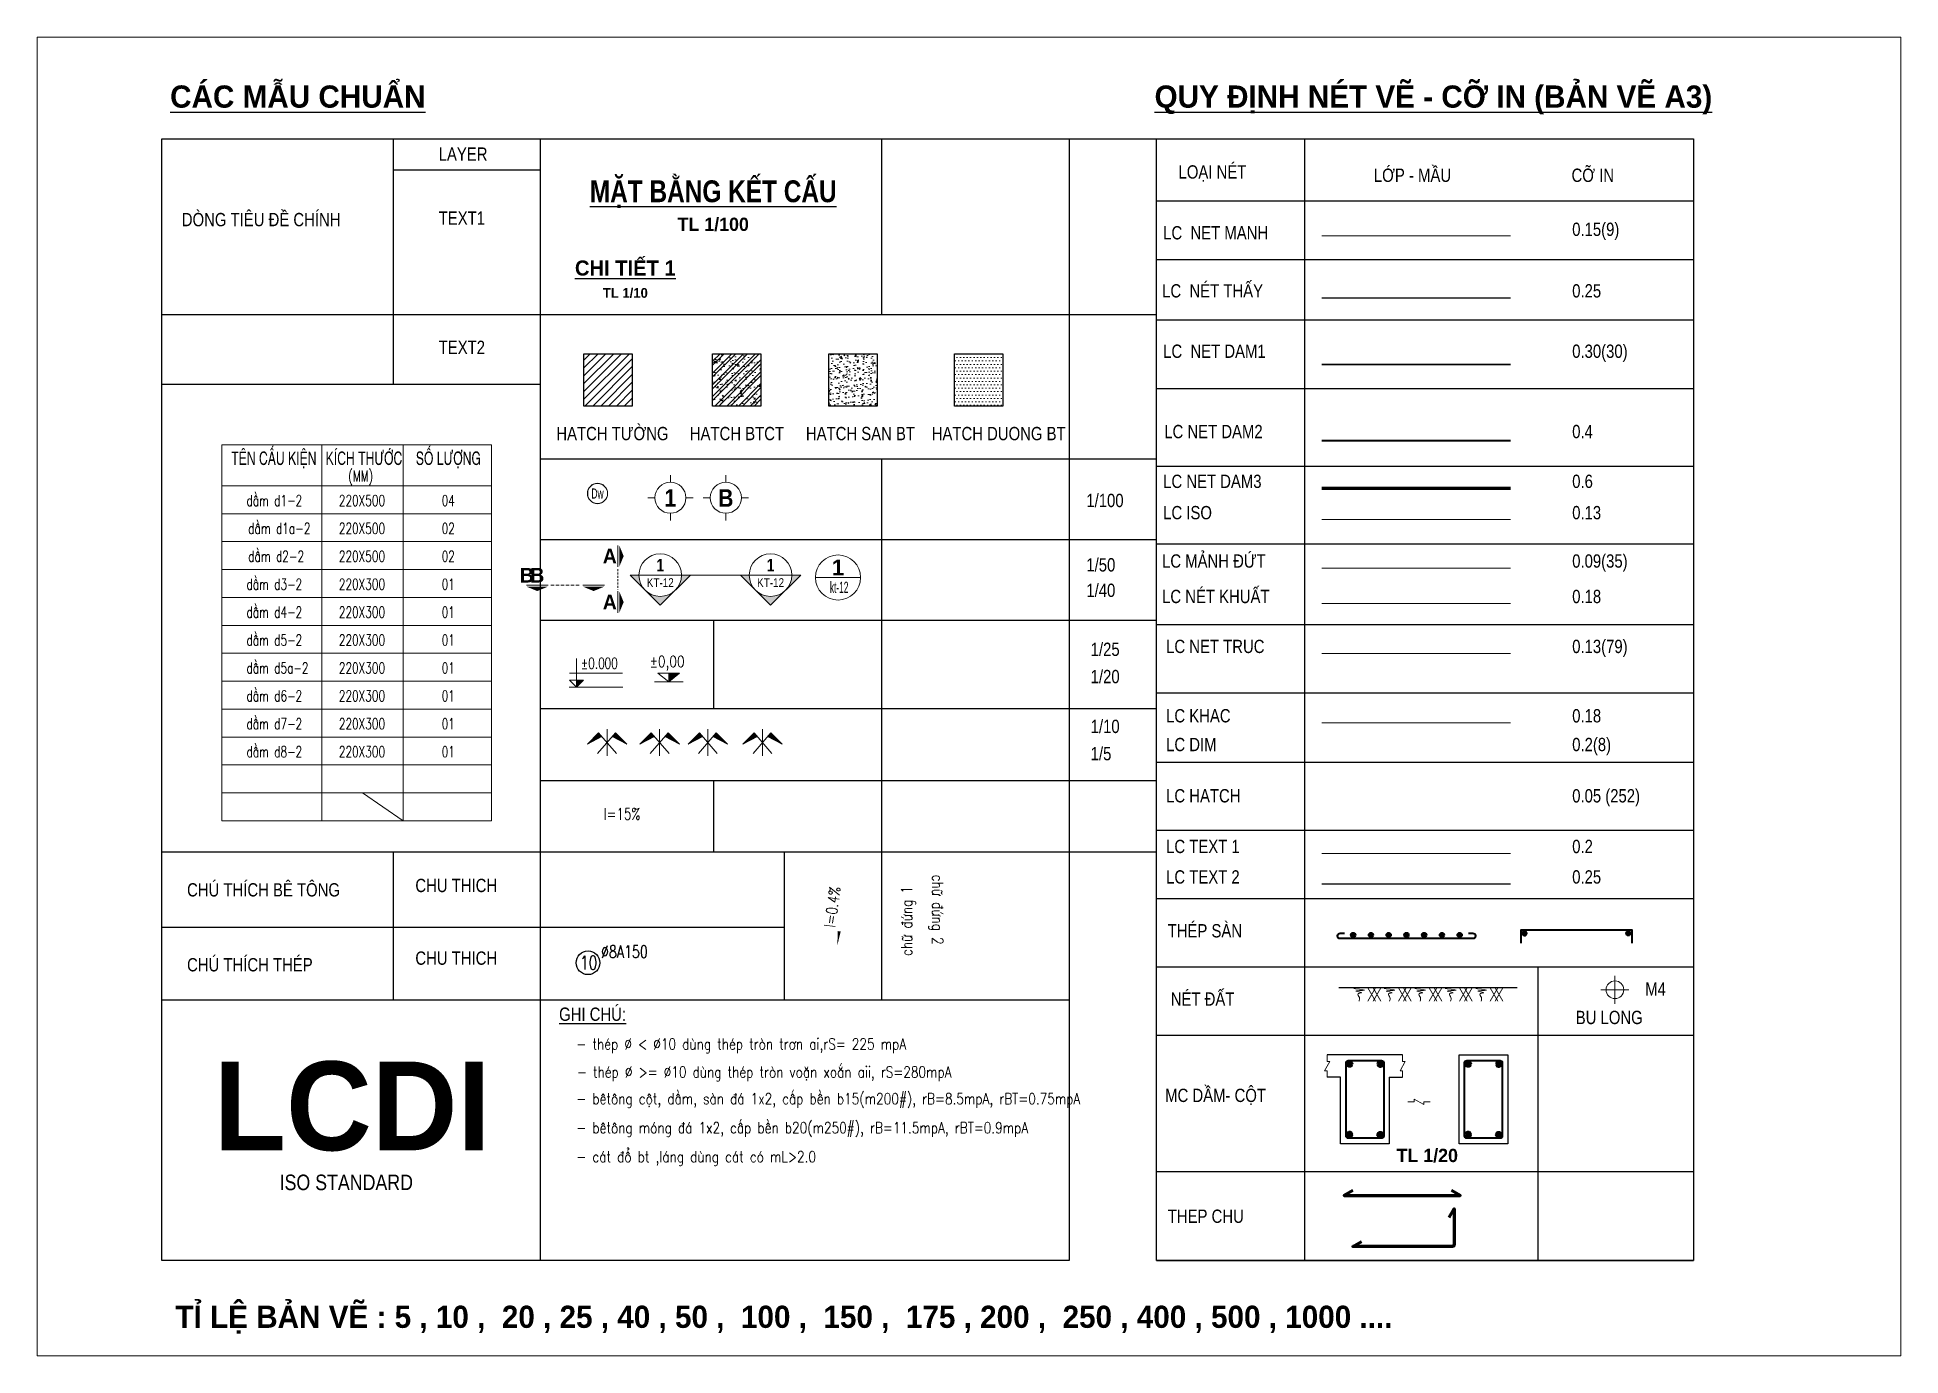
# Model space of a CAD drawing. Header units: inches. Extents: x 138 to 1256, y -84 to 787.
# Drawn here: x 137.6 to 473.6, y 549 to 786.6 of the extents above; entities that cross this region are included whole.
import ezdxf
from ezdxf.enums import TextEntityAlignment as Align

# ---------------------------------------------------------------- set-up
doc = ezdxf.new("R2010")
doc.units = ezdxf.units.IN
doc.header["$MEASUREMENT"] = 0
doc.set_wipeout_variables(frame=1)
for name, pattern in [('CENTERX2', [4, 2.5, -0.5, 0.5, -0.5]), ('DASHDOT', [1, 0.5, -0.25, 0, -0.25]), ('HIDDEN', [0.375, 0.25, -0.125])]:
    doc.linetypes.add(name, pattern=pattern)
for name, color, linetype, lineweight in [('KICHTHUOC', 8, 'Continuous', 18), ('LC Dim', 8, 'Continuous', 18), ('LC Hatch', 252, 'Continuous', 9), ('LC Hatch @ 1 (1)', 252, 'Continuous', 0), ('LC ISO', 160, 'Continuous', 13), ('LC Khac', 4, 'Continuous', 9), ('LC MANH DUT', 35, 'HIDDEN', 5), ('LC Net dam 1', 30, 'Continuous', 30), ('LC Net dam2', 6, 'Continuous', 40), ('LC Net dam3', 1, 'Continuous', 60), ('LC Net khuat', 4, 'HIDDEN', 13), ('LC Net manh', 239, 'Continuous', 5), ('LC Net thay', 7, 'Continuous', 25), ('LC Net truc', 79, 'DASHDOT', 13), ('LC Text1', 3, 'Continuous', 20), ('LC Text2', 7, 'Continuous', 25), ('Text', 7, 'Continuous', 20), ('v-KICHTHUOC', 8, 'Continuous', 18), ('v-TEXT', 7, 'Continuous', 20)]:
    doc.layers.add(name, color=color, linetype=linetype, lineweight=lineweight)
doc.styles.add('ARIAL', font='arial.ttf', dxfattribs={"width": 0.8})
doc.styles.add('Brief text', font='')
doc.styles.add('General text 2', font='arial.ttf')
doc.styles.add('LC 1', font='')
doc.styles.add('LC 2', font='', dxfattribs={"width": 0.7})
doc.styles.add('LC 3', font='vnsimli.shx', dxfattribs={"width": 0.75})
doc.styles.add('LC3', font='', dxfattribs={"width": 0.8})
doc.styles.add('T1', font='Vnsimli.shx', dxfattribs={"width": 0.7})
doc.styles.add('T2', font='', dxfattribs={"width": 0.8})
doc.styles.add('text', font='hoatbif.shx', dxfattribs={"width": 0.7})
doc.styles.add('text1', font='', dxfattribs={"width": 0.7, "height": 300})
doc.styles.get('Brief text').set_extended_font_data('.VnHelvetInsH', bold=True)
doc.styles.get('LC 1').set_extended_font_data('.VnAvantH', bold=True)
doc.styles.get('LC 2').set_extended_font_data('.VnArial NarrowH')
doc.styles.get('LC3').set_extended_font_data('.VnArialH', bold=True)
doc.styles.get('T2').set_extended_font_data('.VnArialH')
doc.styles.get('text1').set_extended_font_data('.VnHelvetInsH', bold=True)

msp = doc.modelspace()

# ---------------------------------------------------------------- texts
at = {"layer": 'LC Text1', "ltscale": 0.2, "style": 'LC 1', "width": 0.9}
for s, p in [('1', (251.73, 701.09, 0)), ('B', (261.73, 701.09, 0))]:
    msp.add_text(s, height=3.16, rotation=360, dxfattribs=at).set_placement(p, align=Align.BOTTOM_CENTER)
at = {"layer": 'LC Text1', "style": 'LC 3', "width": 0.75}
msp.add_text(' I=15%%%', height=2.097, rotation=360, dxfattribs=at).set_placement((238.64, 645.64, 0))
at = {"layer": 'LC Text1', "color": 3, "style": 'LC 3', "width": 0.8}
for s, rotation, p in [('ch÷ ®øng 2', 270, (298.94, 635.73, 0)), ('ch÷ ®øng 1', 90, (295.33, 621.08, 0)), ('- thÐp %%C < %%C10 dïng thÐp trßn tr¬n ai,rS= 225 mpA', 360, (234.8, 604.22, 0)), ('- thÐp %%C >= %%C10 dïng thÐp trßn voÆn xo¾n aii, rS=280mpA', 360, (234.89, 599.17, 0)), ('- bªt«ng cét, dÇm, sµn ®¸ 1x2, cÊp bÒn b15(m200#), rB=8.5mpA, rBT=0.75mpA', 360, (234.79, 594.36, 0)), ('- bªt«ng mãng ®¸ 1x2, cÊp bÒn b20(m250#), rB=11.5mpA, rBT=0.9mpA', 360, (234.79, 589.13, 0)), ('- c¸t ®æ bt ,l¸ng dïng c¸t cã mL>2.0', 360, (234.79, 583.91, 0))]:
    msp.add_text(s, height=2, rotation=rotation, dxfattribs=at).set_placement(p)
at = {"layer": 'LC Text2', "lineweight": -2}
for s, height, style, p in [('%%uc¸c mÉu chuÈn', 4, 'LC 1', (161.53, 773.96, 0)), ('%%Uquy ®Þnh nÐt vÏ - cì in (b¶n vÏ A3)', 4, 'LC 1', (339.03, 773.96, 0)), ('tl 1/20', 2.4, 'LC 1', (382.68, 583.93, 0)), ('iso standard', 2.8, 'LC 2', (181.27, 578.88, 0)), ('tØ lÖ b¶n vÏ : 5 , 10 ,  20 , 25 , 40 , 50 ,  100 ,  150 ,  175 , 200 ,  250 , 400 , 500 , 1000 ....', 4, 'LC 1', (162.49, 554.06, 0))]:
    msp.add_text(s, height=height, rotation=360, dxfattribs=dict(at, style=style)).set_placement(p)
at = {"layer": 'LC Text2', "style": 'T2', "width": 0.8}
for s, p in [('layer', (209.96, 764.4, 0)), ('lo¹i nÐt', (343.36, 761.18, 0)), ('Líp - mÇu', (378.58, 760.58, 0)), ('cì in', (414.22, 760.58, 0)), ('dßng tiªu ®Ò chÝnh', (163.64, 752.59, 0)), ('text1', (209.96, 752.87, 0)), ('LC  Net manh', (340.59, 750.21, 0)), ('0.15(9)', (414.34, 750.84, 0)), ('LC  nÐt thÊy', (340.41, 739.75, 0)), ('0.25 ', (414.34, 739.75, 0)), ('text2', (209.96, 729.57, 0)), ('LC  Net dam1', (340.59, 728.87, 0)), ('0.30(30)', (414.34, 728.87, 0)), ('HATCH T¦êNG', (231.17, 714.03, 0)), ('HATCH BTCT', (255.24, 714.03, 0)), ('HATCH SAN BT', (276.17, 714.03, 0)), ('HATCH DUONG BT', (298.86, 714.03, 0)), ('LC Net dam2', (340.79, 714.39, 0)), ('0.4', (414.34, 714.39, 0)), ('LC Net dam3', (340.59, 705.42, 0)), ('0.6', (414.34, 705.42, 0)), ('1/100', (326.74, 701.97, 0)), ('LC iso', (340.59, 699.78, 0)), ('0.13', (414.34, 699.78, 0)), ('1/50', (326.74, 690.37, 0)), ('LC m¶nh ®øt', (340.39, 691.06, 0)), ('0.09(35)', (414.34, 691.06, 0)), ('1/40', (326.74, 685.78, 0)), ('LC nÐt khuÊt', (340.39, 684.67, 0)), ('0.18', (414.34, 684.67, 0)), ('1/25', (327.52, 675.15, 0)), ('LC Net truc', (341.12, 675.67, 0)), ('0.13(79)', (414.34, 675.67, 0)), ('1/20', (327.52, 670.24, 0)), ('LC khac', (341.12, 663.17, 0)), ('0.18', (414.34, 663.17, 0)), ('1/10', (327.52, 661.26, 0)), ('1/5', (327.52, 656.35, 0)), ('LC dim', (341.12, 657.99, 0)), ('0.2(8)', (414.34, 657.99, 0)), ('LC Hatch', (341.12, 648.75, 0)), ('0.05 (252)', (414.34, 648.75, 0)), ('LC text 1', (341.12, 639.62, 0)), ('0.2', (414.34, 639.62, 0)), ('LC text 2', (341.12, 634.13, 0)), ('0.25', (414.34, 634.13, 0)), ('chó thÝch bª t«ng', (164.59, 631.8, 0)), ('chu thich', (205.75, 632.59, 0)), ('thÐp sµn', (341.4, 624.42, 0)), ('chu thich', (205.75, 619.49, 0)), ('chó thÝch thÐp', (164.59, 618.3, 0)), ('nÐt ®Êt', (341.96, 612.12, 0)), ('m4', (427.51, 613.91, 0)), ('%%Ughi chó:', (231.67, 609.39, 0)), ('bu long', (414.98, 608.8, 0)), ('mc dÇm- cét', (340.95, 594.76, 0)), ('thep chu', (341.42, 572.98, 0))]:
    msp.add_text(s, height=2.4, rotation=360, dxfattribs=at).set_placement(p)
at = {"layer": 'LC Text2', "linetype": 'ByBlock', "style": 'LC 3', "width": 0.75}
msp.add_text('%%C8A150', height=2.222, rotation=360, dxfattribs=at).set_placement((239.23, 620.75, 0))
at = {"layer": 'LC Text2', "ltscale": 100, "style": 'LC 3', "width": 0.75}
msp.add_text('10', height=2.444, rotation=360, dxfattribs=at).set_placement((237, 619.86, 0), align=Align.MIDDLE_CENTER)
at = {"layer": 'LC Text2', "lineweight": -2, "style": 'LC 1'}
msp.add_text('LCDI', height=16, rotation=360, dxfattribs=at).set_placement((194.33, 594.07, 0), align=Align.MIDDLE)

# ---------------------------------------------------------------- blocks, each defined once
blk = doc.blocks.new('DXicon')
at = {"layer": 'LC Hatch', "ltscale": 50}
for points in [[(-1.15, 4.39), (-1.9, 5.26), (-4.45, 2.69)], [(4.45, 2.69), (1.9, 5.26), (1.15, 4.39)]]:
    blk.add_hatch(color=252, dxfattribs=at).paths.add_polyline_path(points)
at = {"layer": 'LC Net manh', "color": 8, "ltscale": 50}
for p, q in [((-1.9, 5.26), (-4.45, 2.69)), ((-4.45, 2.69), (-1.15, 4.39)), ((-2.13, 0.57), (1.9, 5.26)), ((2.13, 0.57), (-1.9, 5.26)), ((0, 0.04), (0, 6.04)), ((4.45, 2.69), (1.15, 4.39)), ((1.9, 5.26), (4.45, 2.69))]:
    blk.add_line(p, q, dxfattribs=at)
blk = doc.blocks.new('thep tron 2')
at = {"layer": 'LC Net dam2'}
for p, q in [((-0.5, 0.5), (0.5, 0.5)), ((0.35, 0.85), (-0.35, 0.15)), ((-0.35, 0.85), (0.35, 0.15)), ((0, 1), (0, 0))]:
    blk.add_line(p, q, dxfattribs=at)
blk.add_circle((0, 0.5), 0.5, dxfattribs=at)
blk = doc.blocks.new('theptron1')
at = {"layer": 'LC Net dam3'}
for p, q in [((-0.5, 0), (0.5, 0)), ((-0.35, 0.35), (0.35, -0.35)), ((0.35, 0.35), (-0.35, -0.35)), ((0, 0.5), (0, -0.5))]:
    blk.add_line(p, q, dxfattribs=at)
blk.add_circle((0, 0), 0.5, dxfattribs=at)
blk = doc.blocks.new('mat dat')
at = {"layer": 'LC Net manh'}
for p, q in [((2, 0), (3.73, -3)), ((3.73, 0), (2, -3)), ((3.15, 0), (4.88, -3)), ((4.88, 0), (3.15, -3))]:
    blk.add_line(p, q, dxfattribs=at)
blk.add_spline([(0, 0), (-1.21, -0.12), (1.21, -0.52), (-0.75, -0.75), (0.58, -1.1), (-0.23, -1.33), (0.06, -2.19), (0, -3)], degree=3, dxfattribs=at)
blk = doc.blocks.new('TTRUC')
at = {"layer": 'LC ISO'}
for p, q in [((0, 6.95), (0, 10.13)), ((-6.95, 0), (-10.13, 0)), ((6.95, 0), (10.13, 0)), ((0, -6.95), (0, -10.13))]:
    blk.add_line(p, q, dxfattribs=at)
at = {"layer": 'LC Net manh'}
blk.add_circle((0, 0), 6.95, dxfattribs=at)
blk = doc.blocks.new('TIEUDE1')
at = {"layer": 'LC Text2', "color": 7, "style": 'LC 1'}
blk.add_attdef('TIªU§Ò', text='', height=5, dxfattribs=at).set_placement((0, 0), align=Align.BOTTOM_CENTER)
blk.add_attdef('TL', text='', height=3, dxfattribs=at).set_placement((0, -2), align=Align.TOP_CENTER)
blk = doc.blocks.new('TIEUDE2')
at = {"layer": 'LC Text2', "color": 7, "style": 'LC 1'}
blk.add_attdef('%%UTIªU§Ò', text='', height=3.5, dxfattribs=at).set_placement((0, 0), align=Align.BOTTOM_CENTER)
blk.add_attdef('TL', text='', height=2.2, dxfattribs=at).set_placement((0, -1.8), align=Align.TOP_CENTER)
blk = doc.blocks.new('trich CT')
at = {"layer": 'LC ISO'}
blk.add_line((-500, 0), (500, 0), dxfattribs=at)
blk.add_circle((0, 0), 500, dxfattribs=at)
at = {"layer": 'LC Text1', "style": 'text1'}
blk.add_attdef('T', text='', height=350, dxfattribs=at).set_placement((0, 223), align=Align.MIDDLE_CENTER)
at = {"layer": 'LC Text1', "linetype": 'ByBlock', "style": 'text', "width": 0.7}
blk.add_attdef('KT', text='', height=250, dxfattribs=at).set_placement((0, -217), align=Align.MIDDLE_CENTER)
blk = doc.blocks.new('*U24')
at = {"layer": 'LC ISO'}
h = blk.add_hatch(color=256, dxfattribs=at)
h.paths.add_polyline_path([(0, -8.49), (4.24, -4.24, -0.198912), (0, -6, -0.198912), (-4.24, -4.24)])
h.paths.add_polyline_path([(8.49, 0), (6, 0, -0.198912), (4.24, -4.24)])
h.paths.add_polyline_path([(-4.24, -4.24, -0.198912), (-6, 0), (-8.49, 0)])
h = blk.add_hatch(color=256, dxfattribs=at)
h.paths.add_polyline_path([(31.08, -8.49), (35.32, -4.24, -0.198912), (31.08, -6, -0.198912), (26.84, -4.24)])
h.paths.add_polyline_path([(39.57, 0), (37.08, 0, -0.198912), (35.32, -4.24)])
h.paths.add_polyline_path([(26.84, -4.24, -0.198912), (25.08, 0), (22.59, 0)])
for p, q in [((-6, 0), (6, 0)), ((25.08, 0), (37.08, 0))]:
    blk.add_line(p, q, dxfattribs=at)
for points in [[(6, 0), (8.49, 0), (0, -8.49), (-8.49, 0), (-6, 0)], [(37.08, 0), (39.57, 0), (31.08, -8.49), (22.59, 0), (25.08, 0)]]:
    blk.add_lwpolyline(points, dxfattribs=at)
for centre in [(0, 0), (31.08, 0)]:
    blk.add_circle(centre, 6, dxfattribs=at)
at = {"layer": 'LC MANH DUT', "linetype": 'HIDDEN', "ltscale": 300}
blk.add_line((6, 0), (25.08, 0), dxfattribs=at)
at = {"layer": 'LC Text1', "style": 'Brief text', "width": 0.8, "flags": 8}
for tag, p in [('VIEW-NUMBER2', (0, 52)), ('VIEW-NUMBER1', (0, 0))]:
    blk.add_attdef(tag, text='', height=3.5, dxfattribs=at).set_placement(p, align=Align.BOTTOM_CENTER)
at = {"layer": 'LC Text1', "style": 'ARIAL', "width": 0.8, "flags": 8}
for tag, p in [('SHEET-NUMBER2', (0, 51.13)), ('SHEET-NUMBER1', (0, -0.87))]:
    blk.add_attdef(tag, text='', height=2.5, dxfattribs=at).set_placement(p, align=Align.TOP_CENTER)
blk = doc.blocks.new('Caodo1')
at = {"layer": 'LC Text1'}
blk.add_hatch(color=4, dxfattribs=at).paths.add_polyline_path([(0, 200), (0, 0), (243, 200)])
at = {"layer": 'LC Text1', "color": 4}
for p, q in [((324, 0), (-324, 0)), ((0, 0), (0, 200))]:
    blk.add_line(p, q, dxfattribs=at)
blk.add_lwpolyline([(-243, 200), (243, 200), (0, 0), (0, 0)], close=True, dxfattribs=at)
at = {"layer": 'LC Text1', "color": 4, "style": 'T1', "width": 0.8}
blk.add_attdef('%%P0,00', text='', height=250, dxfattribs=at).set_placement((-39, 460), align=Align.MIDDLE_CENTER)
blk = doc.blocks.new('bu lon')
at = {"layer": 'LC Khac', "color": 9}
for p, q in [((0.79, 0), (-0.79, 0)), ((0, -0.79), (0, 0.79))]:
    blk.add_line(p, q, dxfattribs=at)
at = {"layer": 'LC Khac', "color": 7}
blk.add_circle((0, 0), 0.5, dxfattribs=at)
blk = doc.blocks.new('MM')
at = {"layer": 'LC Khac', "xscale": 2.289702860291335, "yscale": 2.289702860291335, "zscale": 2.289702860291335}
blk.add_blockref('bu lon', (0, 0), dxfattribs=at)
blk = doc.blocks.new('CT')
at = {"layer": 'LC Text1', "lineweight": 15}
blk.add_hatch(color=4, dxfattribs=at).paths.add_polyline_path([(3.25, 1.6), (1.64, 1.6), (1.64, 0)])
at = {"layer": 'LC Text1', "color": 4, "lineweight": 15, "ltscale": 50}
for p, q in [((12.09, 0), (0, 0)), ((0.05, 3.14), (12, 3.14))]:
    blk.add_line(p, q, dxfattribs=at)
for points in [[(1.64, 6.43), (1.64, 0)], [(1.64, 0), (0.03, 1.6), (1.64, 1.6)], [(1.64, 0), (3.25, 1.6), (1.64, 1.6)]]:
    blk.add_lwpolyline(points, dxfattribs=at)
at = {"layer": 'LC Text1', "color": 4, "style": 'LC 3', "width": 0.75}
blk.add_attdef('CT', (1.91, 3.5), '', height=2.2, dxfattribs=at)
blk = doc.blocks.new('*U25')
at = {"layer": 'Defpoints'}
blk.add_lwpolyline([(0, 2.97), (-1.75, 2.41), (-2.83, 0.92), (-2.83, -0.92), (-1.75, -2.41), (0, -2.98), (1.75, -2.41), (2.83, -0.92), (2.83, 0.92), (1.75, 2.41)], close=True, dxfattribs=at)
at = {"layer": 'LC Text1', "style": 'General text 2', "width": 0.6, "flags": 8}
blk.add_attdef('SYMBOL', text='', height=3, dxfattribs=at).set_placement((0, 0), align=Align.MIDDLE_CENTER)
blk.add_wipeout([(0, 2.97), (-1.75, 2.41), (-2.83, 0.92), (-2.83, -0.92), (-1.75, -2.41), (0, -2.98), (1.75, -2.41), (2.83, -0.92), (2.83, 0.92), (1.75, 2.41)]).dxf.layer = 'LC Net manh'
at = {"layer": 'LC ISO'}
blk.add_circle((0, 0), 2.98, dxfattribs=at)
blk = doc.blocks.new('matcatdoc')
at = {"layer": 'LC Khac', "color": 1, "ltscale": 2}
for p, q in [((0, 485), (0, 0)), ((0, -550), (0, -1036))]:
    blk.add_line(p, q, dxfattribs=at)
for points in [[(134, 243, 0, 471, 0), (37, 243, 275, 275, 0)], [(134, -793, 0, 471, 0), (37, -793, 275, 275, 0)]]:
    blk.add_lwpolyline(points, format="xyseb", dxfattribs=at)
at = {"layer": 'LC MANH DUT', "ltscale": 200}
blk.add_line((0, -49), (0, -506), dxfattribs=at)
at = {"ltscale": 2, "style": 'LC 1'}
for p in [(-179, 243), (-179, -793)]:
    blk.add_attdef('LC', text='', height=330, dxfattribs=at).set_placement(p, align=Align.MIDDLE_CENTER)
blk = doc.blocks.new('*U23')
at = {"layer": 'LC Khac', "color": 1, "ltscale": 2}
for p, q in [((0, 0), (-485, 0)), ((1271, 0), (785, 0))]:
    blk.add_line(p, q, dxfattribs=at)
for points in [[(-243, -134, 0, 471, 0), (-243, -37, 275, 275, 0)], [(1028, -134, 0, 471, 0), (1028, -37, 275, 275, 0)]]:
    blk.add_lwpolyline(points, format="xyseb", dxfattribs=at)
at = {"layer": 'LC MANH DUT', "ltscale": 300}
blk.add_line((66, 0), (732, 0), dxfattribs=at)
at = {"ltscale": 2, "style": 'LC 1'}
for p in [(-243, 222), (1028, 222)]:
    blk.add_attdef('LC', text='', height=330, dxfattribs=at).set_placement(p, align=Align.MIDDLE_CENTER)
blk = doc.blocks.new('DODOC1')
at = {"layer": 'KICHTHUOC'}
blk.add_lwpolyline([(-630, 0, 0, 0, 0), (762, 0, 0, 66.7, 0), (443, 0, 66.7, 66.7, 0)], format="xyseb", dxfattribs=at)
at = {"layer": 'Text', "style": 'T1', "width": 0.8}
blk.add_attdef('DOC', text='', height=250, dxfattribs=at).set_placement((-79, 226), align=Align.MIDDLE_CENTER)

# ---------------------------------------------------------------- hatches: boundary and pattern name
at = {"layer": 'LC Hatch', "ltscale": 3}
h = msp.add_hatch(dxfattribs=at)
h.set_pattern_fill('AR-CONC', color=256, scale=0.281299)
h.set_pattern_definition([(50, (594.1922, 75.4406), (2.017644, -0.176521), [0.210974, -2.320715]), (355, (594.1922, 75.4406), (-0.390306, 2.115907), [0.168779, -1.856572]), (100.4514, (594.3603, 75.4259), (1.62734, 1.939385), [0.1793004, -1.972304]), (46.1842, (594.1922, 76.0032), (3.002136, -0.465603), [0.316461, -3.481072]), (96.6356, (594.4424, 75.9644), (2.629195, 2.740182), [0.26895, -2.958456]), (351.1842, (594.1922, 76.0032), (2.629193, 2.740184), [0.253169, -2.784858]), (21, (594.4735, 75.8625), (1.6790922, -1.132562), [0.210974, -2.320715]), (326, (594.4735, 75.8625), (0.684443, 2.039838), [0.168779, -1.856572]), (71.4514, (594.6134, 75.7681), (2.363536, 0.9072743), [0.1793004, -1.972304]), (37.5, (594.1922, 75.4406), (0.0342055, 0.93642634), [0, -1.834068, 0, -1.8847018, 0, -1.8636044]), (7.5, (594.1922, 75.4406), (0.7400114, 1.1094753), [0, -1.0745613, 0, -1.7918732, 0, -0.7102794]), (327.5, (593.5649, 75.4406), (1.501636, -0.0634466), [0, -0.703247, 0, -2.1941305, 0, -2.9114423]), (317.5, (593.2836, 75.4406), (1.6404956, 0.281594), [0, -0.914221, 0, -1.4571277, 0, -2.067546])])
h.paths.add_polyline_path([(289.01, 729.61), (280.29, 729.61), (280.29, 720.19), (289.01, 720.19)])
h = msp.add_hatch(dxfattribs=at)
h.set_pattern_fill('DOTS', color=256, scale=9.845457)
h.set_pattern_definition([(360, (595.696, 75.4406), (0.30767054, 0.6153411), [0, -0.6153411])])
h.paths.add_polyline_path([(311.7, 729.61), (302.98, 729.61), (302.98, 720.19), (311.7, 720.19)])
at = {"layer": 'LC Hatch @ 1 (1)', "ltscale": 2}
h = msp.add_hatch(dxfattribs=at)
h.set_pattern_fill('ANSI31', color=256, scale=8.000137)
h.set_pattern_definition([(45, (595.696, 75.4406), (-0.7071189, 0.7071189), [])])
h.paths.add_polyline_path([(244.85, 720.19), (244.85, 729.61), (236.13, 729.61), (236.13, 720.19)])
h = msp.add_hatch(dxfattribs=at)
h.set_pattern_fill('BTCT', color=256, scale=0.400001)
h.set_pattern_definition([(50, (240.1029, 1218.1346), (2.869048, -0.251009), [0.3, -3.300009]), (355, (240.103, 1218.1346), (-0.555007, 3.008776), [0.24, -2.640007]), (100.4514, (240.342, 1218.1137), (2.314043, 2.757765), [0.254961, -2.804576]), (46.1842, (240.103, 1218.9346), (4.268975, -0.662078), [0.45, -4.950013]), (96.6356, (240.4586, 1218.8794), (3.73866, 3.89648), [0.382442, -4.206863]), (351.1842, (240.103, 1218.9346), (3.738657, 3.896484), [0.36, -3.96001]), (21, (240.5029, 1218.7346), (2.387634, -1.61048), [0.3, -3.300009]), (326, (240.503, 1218.7346), (0.973264, 2.900608), [0.24, -2.640007]), (71.4514, (240.7018, 1218.6004), (3.360899, 1.290125), [0.254961, -2.804576]), (37.5, (240.1029, 1218.1346), (0.0486395, 1.3315788), [0, -2.6080067, 0, -2.680007, 0, -2.650007]), (7.5, (240.1029, 1218.1346), (1.052281, 1.577651), [0, -1.528004, 0, -2.5480066, 0, -1.0100026]), (327.5, (239.2109, 1218.1346), (2.1352952, -0.0902197), [0, -1.0000026, 0, -3.120008, 0, -4.1400107]), (317.5, (238.8109, 1218.1346), (2.332751, 0.400421), [0, -1.300003, 0, -2.072005, 0, -2.9400076]), (45, (240.1029, 1218.1346), (-1.060663, 1.060663), []), (45, (240.81, 1218.1346), (-1.060663, 1.060663), [])])
h.paths.add_polyline_path([(268.07, 729.61), (259.35, 729.61), (259.35, 720.19), (268.07, 720.19)])

# ---------------------------------------------------------------- linework, layer by layer
at = {"layer": 'LC ISO', "ltscale": 0.5}
msp.add_line((369.22, 699.72, 0), (403.24, 699.72, 0), dxfattribs=at)
at = {"layer": 'LC Khac', "ltscale": 0.5}
msp.add_line((369.22, 663.1, 0), (403.24, 663.1, 0), dxfattribs=at)
at = {"layer": 'LC MANH DUT', "ltscale": 300}
msp.add_line((369.22, 691, 0), (403.24, 691, 0), dxfattribs=at)
at = {"layer": 'LC Net dam 1'}
msp.add_line((369.22, 727.68, 0), (403.24, 727.68, 0), dxfattribs=at)
at = {"layer": 'LC Net dam2', "ltscale": 5}
msp.add_line((403.24, 713.91, 0), (369.22, 713.91, 0), dxfattribs=at)
at = {"layer": 'LC Net dam2', "elevation": 0}
msp.add_lwpolyline([(395.65, 625.18), (396.45, 625.18, -0.414214), (396.9, 624.73), (396.9, 624.68, -0.414214), (396.45, 624.22), (384.47, 624.22), (372.49, 624.22, -0.414214), (372.04, 624.68), (372.04, 624.73, -0.414214), (372.49, 625.18), (373.29, 625.18)], format="xyb", dxfattribs=at)
msp.add_lwpolyline([(405.11, 623.39), (405.11, 625.79), (425.11, 625.79), (425.11, 623.39)], dxfattribs=at)
for points in [[(373.56, 588.64), (373.56, 601.84, -0.414214), (373.96, 602.24), (379.96, 602.24, -0.414214), (380.36, 601.84), (380.36, 588.64, -0.414214), (379.96, 588.24), (373.96, 588.24, -0.414214)], [(394.94, 588.64), (394.94, 601.84, -0.414214), (395.34, 602.24), (401.34, 602.24, -0.414214), (401.74, 601.84), (401.74, 588.64, -0.414214), (401.34, 588.24), (395.34, 588.24, -0.414214)]]:
    msp.add_lwpolyline(points, format="xyb", close=True, dxfattribs=at)
at = {"layer": 'LC Net dam3', "ltscale": 0.5}
msp.add_line((369.22, 705.36, 0), (403.24, 705.36, 0), dxfattribs=at)
at = {"layer": 'LC Net dam3', "ltscale": 5, "elevation": 0}
msp.add_lwpolyline([(374.79, 578.79), (373.23, 577.89), (394.15, 577.89), (392.6, 578.79)], dxfattribs=at)
at = {"layer": 'LC Net dam3', "elevation": 0}
msp.add_lwpolyline([(392.17, 573.95), (393.07, 575.51), (393.07, 569.12, -0.414214), (392.67, 568.72), (374.77, 568.72), (376.33, 569.62)], format="xyb", dxfattribs=at)
at = {"layer": 'LC Net khuat', "ltscale": 300}
msp.add_line((369.22, 684.61, 0), (403.24, 684.61, 0), dxfattribs=at)
at = {"layer": 'LC Net manh'}
msp.add_line((369.22, 750.88, 0), (403.24, 750.88, 0), dxfattribs=at)
at = {"layer": 'LC Net manh', "elevation": 0}
for points in [[(370.16, 599.24), (370.16, 600.38), (369.7, 600.38), (370.62, 602.09), (370.16, 602.09), (370.16, 603.24)], [(383.76, 599.24), (383.76, 600.38), (383.3, 600.38), (384.22, 602.09), (383.76, 602.09), (383.76, 603.24)], [(384.72, 594.79), (385.87, 594.79), (385.87, 595.25), (387.58, 594.33), (387.58, 594.79), (388.72, 594.79)]]:
    msp.add_lwpolyline(points, dxfattribs=at)
at = {"layer": 'LC Net thay'}
for p, q in [((201.76, 768.37, 0), (201.76, 724.14, 0)), ((228.27, 768.37, 0), (228.27, 566.23, 0)), ((289.79, 768.37, 0), (289.79, 736.67, 0)), ((323.64, 768.37, 0), (339.41, 768.37, 0)), ((366.05, 768.37, 0), (366.05, 566.23, 0)), ((228.27, 762.68, 0), (201.76, 762.68, 0)), ((339.41, 757.16, 0), (436.19, 757.16, 0)), ((339.41, 746.57, 0), (436.19, 746.57, 0)), ((369.22, 739.69, 0), (403.24, 739.69, 0)), ((160.02, 736.67, 0), (289.79, 736.67, 0)), ((160.02, 736.67, 0), (339.41, 736.67, 0)), ((339.41, 735.73, 0), (436.19, 735.73, 0)), ((160.02, 724.14, 0), (228.27, 724.14, 0)), ((339.41, 723.36, 0), (436.19, 723.36, 0)), ((228.27, 710.69, 0), (339.41, 710.69, 0)), ((289.79, 710.69, 0), (289.79, 613.2, 0)), ((339.41, 709.37, 0), (436.19, 709.37, 0)), ((228.27, 696.15, 0), (339.41, 696.15, 0)), ((339.41, 695.38, 0), (436.19, 695.38, 0)), ((228.27, 681.61, 0), (339.41, 681.61, 0)), ((259.53, 681.61, 0), (259.53, 665.68, 0)), ((339.41, 680.84, 0), (436.19, 680.84, 0)), ((228.27, 665.68, 0), (339.41, 665.68, 0)), ((339.41, 668.53, 0), (436.19, 668.53, 0)), ((339.41, 656.03, 0), (436.19, 656.03, 0)), ((228.27, 652.72, 0), (289.79, 652.72, 0)), ((228.27, 652.72, 0), (339.41, 652.72, 0)), ((259.53, 652.72, 0), (259.53, 639.83, 0)), ((339.41, 643.73, 0), (436.19, 643.73, 0)), ((160.02, 639.83, 0), (339.41, 639.83, 0)), ((201.76, 639.83, 0), (201.76, 613.2, 0)), ((272.28, 613.2, 0), (272.28, 639.83, 0)), ((369.22, 634.07, 0), (403.24, 634.07, 0)), ((339.41, 631.43, 0), (436.19, 631.43, 0)), ((160.02, 626.3, 0), (272.28, 626.3, 0)), ((339.41, 619.12, 0), (436.19, 619.12, 0)), ((408.15, 619.12, 0), (408.15, 566.23, 0)), ((404.43, 615.34, 0), (372.27, 615.34, 0)), ((160.02, 613.2, 0), (323.64, 613.2, 0)), ((160.02, 613.2, 0), (323.64, 613.2, 0)), ((339.41, 606.82, 0), (436.19, 606.82, 0)), ((383.76, 603.24, 0), (370.16, 603.24, 0)), ((372.56, 599.24, 0), (370.16, 599.24, 0)), ((381.36, 599.24, 0), (383.76, 599.24, 0)), ((339.41, 582.22, 0), (436.19, 582.22, 0)), ((339.41, 566.23, 0), (436.19, 566.23, 0))]:
    msp.add_line(p, q, dxfattribs=at)
at = {"layer": 'LC Net thay', "elevation": 0}
for points in [[(160.02, 768.37), (323.64, 768.37), (323.64, 566.23), (160.02, 566.23)], [(339.41, 768.37), (436.19, 768.37), (436.19, 566.23), (339.41, 566.23)], [(393.94, 603.24), (402.74, 603.24), (402.74, 587.24), (393.94, 587.24)]]:
    msp.add_lwpolyline(points, close=True, dxfattribs=at)
msp.add_lwpolyline([(381.36, 599.24), (381.36, 587.24), (372.56, 587.24), (372.56, 599.24)], dxfattribs=at)
at = {"layer": 'LC Net truc', "linetype": 'CENTERX2', "ltscale": 200}
msp.add_line((369.22, 675.61, 0), (403.24, 675.61, 0), dxfattribs=at)
at = {"layer": 'LC Text1'}
msp.add_line((369.22, 639.56, 0), (403.24, 639.56, 0), dxfattribs=at)
at = {"layer": 'LC Text2', "ltscale": 2, "elevation": 0}
for points in [[(236.13, 729.61), (244.85, 729.61), (244.85, 720.19), (236.13, 720.19)], [(259.35, 729.61), (268.07, 729.61), (268.07, 720.19), (259.35, 720.19)], [(280.29, 729.61), (289.01, 729.61), (289.01, 720.19), (280.29, 720.19)], [(302.98, 729.61), (311.7, 729.61), (311.7, 720.19), (302.98, 720.19)]]:
    msp.add_lwpolyline(points, close=True, dxfattribs=at)
at = {"layer": 'LC Text2', "ltscale": 100}
msp.add_circle((236.88, 619.86, 0), 2.14, dxfattribs=at)

# ---------------------------------------------------------------- block references
at = {"layer": 'LC Dim'}
for p, xscale, yscale, zscale, rotation in [((374.2, 601.6, 0), 0.8000020620485555, 0.8000020620485555, 0.8000020620485555, 359.9999999976748), ((379.72, 601.6, 0), -0.8000020620485555, 0.800002062048554, 0.800002062048554, 359.9999999976748), ((395.58, 601.6, 0), 0.8000020620485555, 0.8000020620485555, 0.8000020620485555, 359.9999999976748), ((401.1, 601.6, 0), -0.8000020620485555, 0.800002062048554, 0.800002062048554, 359.9999999976748), ((374.2, 588.88, 0), -0.8000020620485544, 0.800002062048554, 0.800002062048554, 180.0000000006359), ((379.72, 588.88, 0), 0.8000020620485544, 0.8000020620485544, 0.8000020620485544, 180.0000000006358), ((395.58, 588.88, 0), -0.8000020620485544, 0.800002062048554, 0.800002062048554, 180.0000000006359), ((401.1, 588.88, 0), 0.8000020620485544, 0.8000020620485544, 0.8000020620485544, 180.0000000006358)]:
    msp.add_blockref('theptron1', p, dxfattribs=dict(at, xscale=xscale, yscale=yscale, zscale=zscale, rotation=rotation))
at = {"layer": 'LC Hatch', "xscale": 0.8000020620485555, "yscale": 0.8000020620485555, "zscale": 0.8000020620485555, "rotation": 359.9999999976748}
for p in [(240.32, 657.1, 0), (249.8, 657.1, 0), (258.48, 657.1, 0), (268.35, 657.1, 0)]:
    msp.add_blockref('DXicon', p, dxfattribs=at)
at = {"layer": 'LC ISO', "xscale": 0.403138717519849, "yscale": 0.403138717519849, "zscale": 0.403138717519849, "rotation": 359.9999999976748}
for p in [(251.73, 703.66, 0), (261.73, 703.66, 0)]:
    msp.add_blockref('TTRUC', p, dxfattribs=at)
at = {"layer": 'LC ISO'}
ref = msp.add_blockref('*U24', (249.91, 689.72, 0), dxfattribs=dict(at, xscale=0.6400016496390442, yscale=0.6400016496390442, zscale=0.6400016496390442, rotation=359.9999999976748))
ref.add_attrib('VIEW-NUMBER1', '1', dxfattribs={"layer": 'LC Text1', "height": 2.24, "rotation": 360, "style": 'Brief text', "width": 0.8}).set_placement((249.91, 689.72, 0), align=Align.BOTTOM_CENTER)
ref.add_attrib('SHEET-NUMBER1', 'KT-12', dxfattribs={"layer": 'LC Text1', "height": 1.6, "rotation": 360, "style": 'ARIAL', "width": 0.8}).set_placement((249.91, 689.16, 0), align=Align.TOP_CENTER)
ref.add_attrib('VIEW-NUMBER2', '1', dxfattribs={"layer": 'LC Text1', "height": 2.24, "rotation": 360, "style": 'Brief text', "width": 0.8}).set_placement((269.8, 689.72, 0), align=Align.BOTTOM_CENTER)
ref.add_attrib('SHEET-NUMBER2', 'KT-12', dxfattribs={"layer": 'LC Text1', "height": 1.6, "rotation": 360, "style": 'ARIAL', "width": 0.8}).set_placement((269.8, 689.16, 0), align=Align.TOP_CENTER)
ref = msp.add_blockref('trich CT', (281.96, 689.29, 0), dxfattribs=dict(at, xscale=0.008146306711836747, yscale=0.008146306711836747, zscale=0.008146306711836747))
ref.add_attrib('T', '1', dxfattribs={"layer": 'LC Text2', "height": 2.85, "rotation": 360, "style": 'text1'}).set_placement((281.96, 691.1, 0), align=Align.MIDDLE_CENTER)
ref.add_attrib('KT', ' kt-12', dxfattribs={"layer": 'LC Text2', "linetype": 'ByBlock', "height": 2.037, "rotation": 360, "style": 'text', "width": 0.55}).set_placement((281.96, 687.52, 0), align=Align.MIDDLE_CENTER)
at = {"layer": 'LC Khac', "xscale": 0.8000020620485555, "yscale": 0.8000020620485555, "zscale": 0.8000020620485555, "rotation": 359.9999999976748}
for p in [(375.91, 615.34, 0), (381.42, 615.34, 0), (386.92, 615.34, 0), (392.42, 615.34, 0), (397.92, 615.34, 0)]:
    msp.add_blockref('mat dat', p, dxfattribs=at)
at = {"layer": 'LC MANH DUT', "xscale": 1.397564855985381, "yscale": 1.397564855985381, "zscale": 1.397564855985381, "rotation": 359.9999999976748}
msp.add_blockref('MM', (422.05, 614.99, 0), dxfattribs=at)
at = {"layer": 'LC Net dam2'}
for p, xscale, yscale, zscale, rotation in [((374.85, 624.46, 0), 0.8000020620485555, 0.8000020620485555, 0.8000020620485555, 359.9999999976748), ((378.05, 624.46, 0), 0.8000020620485555, 0.8000020620485555, 0.8000020620485555, 359.9999999976748), ((381.25, 624.46, 0), 0.8000020620485555, 0.8000020620485555, 0.8000020620485555, 359.9999999976748), ((384.45, 624.46, 0), 0.8000020620485555, 0.8000020620485555, 0.8000020620485555, 359.9999999976748), ((387.65, 624.46, 0), 0.8000020620485555, 0.8000020620485555, 0.8000020620485555, 359.9999999976748), ((390.85, 624.46, 0), 0.8000020620485555, 0.8000020620485555, 0.8000020620485555, 359.9999999976748), ((394.05, 624.46, 0), 0.8000020620485555, 0.8000020620485555, 0.8000020620485555, 359.9999999976748), ((405.75, 625.55, 0), -0.8000020620485544, 0.800002062048554, 0.800002062048554, 180.0000000006359), ((424.47, 625.55, 0), 0.8000020620485544, 0.8000020620485544, 0.8000020620485544, 180.0000000006358)]:
    msp.add_blockref('thep tron 2', p, dxfattribs=dict(at, xscale=xscale, yscale=yscale, zscale=zscale, rotation=rotation))
at = {"layer": 'LC Net manh'}
ref = msp.add_blockref('matcatdoc', (242.24, 691.2, 0), dxfattribs=dict(at, xscale=0.008000020620488059, yscale=0.008000020620488059, zscale=0.008000020620488059))
ref.add_attrib('LC', 'A', dxfattribs={"layer": '0', "ltscale": 2, "height": 2.64, "rotation": 360, "style": 'LC 1'}).set_placement((240.81, 684.85, 0), align=Align.MIDDLE_CENTER)
ref.add_attrib('LC', 'A', dxfattribs={"layer": '0', "ltscale": 2, "height": 2.64, "rotation": 360, "style": 'LC 1'}).set_placement((240.81, 693.14, 0), align=Align.MIDDLE_CENTER)
ref = msp.add_blockref('*U23', (229.67, 687.92, 0), dxfattribs=dict(at, xscale=0.008000020620488059, yscale=0.008000020620488059, zscale=0.008000020620488059))
ref.add_attrib('LC', 'B', dxfattribs={"layer": '0', "ltscale": 2, "height": 2.64, "rotation": 360, "style": 'LC 1'}).set_placement((225.84, 689.7, 0), align=Align.MIDDLE_CENTER)
ref.add_attrib('LC', 'B', dxfattribs={"layer": '0', "ltscale": 2, "height": 2.64, "rotation": 360, "style": 'LC 1'}).set_placement((227.73, 689.7, 0), align=Align.MIDDLE_CENTER)
at = {"layer": 'LC Text1'}
ref = msp.add_blockref('CT', (233.49, 669.53, 0), dxfattribs=dict(at, xscale=0.8000020620485555, yscale=0.8000020620485555, zscale=0.8000020620485555, rotation=359.9999999976748))
ref.add_attrib('CT', '%%P0.000', (235.6, 672.84, 0), dxfattribs={"color": 3, "height": 1.984, "rotation": 360, "style": 'LC 3', "width": 0.7})
ref = msp.add_blockref('Caodo1', (251.44, 670.47, 0), dxfattribs=dict(at, xscale=0.008000020620488059, yscale=0.008000020620488059, zscale=0.008000020620488059))
ref.add_attrib('%%P0,00', '%%p0,00', dxfattribs={"layer": 'LC Text2', "height": 2, "rotation": 360, "style": 'T1', "width": 0.8}).set_placement((251.13, 674.15, 0), align=Align.MIDDLE_CENTER)
at = {"layer": 'LC Text2'}
ref = msp.add_blockref('TIEUDE1', (259.46, 755.74, 0), dxfattribs=dict(at, xscale=0.8000020620485555, yscale=0.8000020620485555, zscale=0.8000020620485555, rotation=359.9999999976748))
ref.add_attrib('TIªU§Ò', '%%UmÆt b»ng kÕt cÊu', dxfattribs={"color": 7, "height": 3.9395, "rotation": 360, "style": 'LC3', "width": 0.8}).set_placement((259.46, 755.74, 0), align=Align.BOTTOM_CENTER)
ref.add_attrib('TL', 'TL 1/100', dxfattribs={"color": 7, "height": 2.4, "rotation": 360, "style": 'LC 1'}).set_placement((259.46, 754.14, 0), align=Align.TOP_CENTER)
ref = msp.add_blockref('TIEUDE2', (243.61, 742.89, 0), dxfattribs=dict(at, xscale=0.8000020620485555, yscale=0.8000020620485555, zscale=0.8000020620485555, rotation=359.9999999976748))
ref.add_attrib('%%UTIªU§Ò', '%%Uchi tiÕt 1', dxfattribs={"color": 7, "height": 2.7169, "rotation": 360, "style": 'LC 1'}).set_placement((243.61, 742.89, 0), align=Align.BOTTOM_CENTER)
ref.add_attrib('TL', 'TL 1/10', dxfattribs={"color": 7, "height": 1.76, "rotation": 360, "style": 'LC 1'}).set_placement((243.61, 741.45, 0), align=Align.TOP_CENTER)
at = {"layer": 'v-KICHTHUOC'}
ref = msp.add_blockref('DODOC1', (282.65, 629.04), dxfattribs=dict(at, xscale=-0.008000137222334483, yscale=0.008000137222334473, zscale=0.008000137222334473, rotation=82.32757088639241))
ref.add_attrib('DOC', 'I=0.4%', dxfattribs={"layer": 'v-TEXT', "height": 2, "rotation": 82.3276, "style": 'T1', "width": 0.8}).set_placement((280.94, 629.91), align=Align.MIDDLE_CENTER)

msp.set_redraw_order([(e.dxf.handle, doc.entitydb.next_handle()) for e in msp.query("TEXT MTEXT ATTDEF DIMENSION ARC_DIMENSION")])  # texts and dimensions are drawn at this point

# ---------------------------------------------------------------- next in the draw order: wipeouts: each hides what was drawn before it
at = {"ltscale": 500}
msp.add_wipeout([(170.88, 713.17), (219.48, 713.17), (219.48, 645.45), (170.88, 645.45)], dxfattribs=at).translate(0, 0, 0).dxf.layer = 'LC Net truc'

# ---------------------------------------------------------------- next in the draw order: linework, layer by layer
at = {"layer": 'LC Dim', "ltscale": 3, "elevation": 0}
msp.add_lwpolyline([(137.58, 786.64), (473.58, 786.64), (473.58, 549.04), (137.58, 549.04)], close=True, dxfattribs=at)
at = {"layer": 'LC MANH DUT', "ltscale": 500, "elevation": 0}
for points in [[(170.88, 713.17), (188.88, 713.17), (188.88, 705.81), (170.88, 705.81)], [(188.88, 713.17), (203.53, 713.17), (203.53, 705.81), (188.88, 705.81)], [(203.53, 713.17), (219.48, 713.17), (219.48, 705.81), (203.53, 705.81)], [(170.88, 705.81), (188.88, 705.81), (188.88, 700.78), (170.88, 700.78)], [(188.88, 705.81), (203.53, 705.81), (203.53, 700.78), (188.88, 700.78)], [(203.53, 705.81), (219.48, 705.81), (219.48, 700.78), (203.53, 700.78)], [(170.88, 700.78), (188.88, 700.78), (188.88, 695.75), (170.88, 695.75)], [(188.88, 700.78), (203.53, 700.78), (203.53, 695.75), (188.88, 695.75)], [(203.53, 700.78), (219.48, 700.78), (219.48, 695.75), (203.53, 695.75)], [(170.88, 695.75), (188.88, 695.75), (188.88, 690.72), (170.88, 690.72)], [(188.88, 695.75), (203.53, 695.75), (203.53, 690.72), (188.88, 690.72)], [(203.53, 695.75), (219.48, 695.75), (219.48, 690.72), (203.53, 690.72)], [(170.88, 690.72), (188.88, 690.72), (188.88, 685.69), (170.88, 685.69)], [(188.88, 690.72), (203.53, 690.72), (203.53, 685.69), (188.88, 685.69)], [(203.53, 690.72), (219.48, 690.72), (219.48, 685.69), (203.53, 685.69)], [(170.88, 685.69), (188.88, 685.69), (188.88, 680.66), (170.88, 680.66)], [(188.88, 685.69), (203.53, 685.69), (203.53, 680.66), (188.88, 680.66)], [(203.53, 685.69), (219.48, 685.69), (219.48, 680.66), (203.53, 680.66)], [(170.88, 680.66), (188.88, 680.66), (188.88, 675.63), (170.88, 675.63)], [(188.88, 680.66), (203.53, 680.66), (203.53, 675.63), (188.88, 675.63)], [(203.53, 680.66), (219.48, 680.66), (219.48, 675.63), (203.53, 675.63)], [(170.88, 675.63), (188.88, 675.63), (188.88, 670.6), (170.88, 670.6)], [(188.88, 675.63), (203.53, 675.63), (203.53, 670.6), (188.88, 670.6)], [(203.53, 675.63), (219.48, 675.63), (219.48, 670.6), (203.53, 670.6)], [(170.88, 670.6), (188.88, 670.6), (188.88, 665.57), (170.88, 665.57)], [(188.88, 670.6), (203.53, 670.6), (203.53, 665.57), (188.88, 665.57)], [(203.53, 670.6), (219.48, 670.6), (219.48, 665.57), (203.53, 665.57)], [(170.88, 665.57), (188.88, 665.57), (188.88, 660.54), (170.88, 660.54)], [(188.88, 665.57), (203.53, 665.57), (203.53, 660.54), (188.88, 660.54)], [(203.53, 665.57), (219.48, 665.57), (219.48, 660.54), (203.53, 660.54)], [(170.88, 660.54), (188.88, 660.54), (188.88, 655.51), (170.88, 655.51)], [(188.88, 660.54), (203.53, 660.54), (203.53, 655.51), (188.88, 655.51)], [(203.53, 660.54), (219.48, 660.54), (219.48, 655.51), (203.53, 655.51)], [(170.88, 655.51), (188.88, 655.51), (188.88, 650.48), (170.88, 650.48)], [(188.88, 655.51), (203.53, 655.51), (203.53, 650.48), (188.88, 650.48)], [(203.53, 655.51), (219.48, 655.51), (219.48, 650.48), (203.53, 650.48)], [(170.88, 650.48), (188.88, 650.48), (188.88, 645.45), (170.88, 645.45)], [(188.88, 650.48), (203.53, 650.48), (203.53, 645.45), (188.88, 645.45)], [(196.2, 650.48), (219.48, 650.48), (219.48, 645.45), (203.53, 645.45)]]:
    msp.add_lwpolyline(points, close=True, dxfattribs=at)

# ---------------------------------------------------------------- next in the draw order: texts
at = {"layer": 'LC Text1', "color": 3, "style": 'LC 3', "width": 0.7}
for s, p in [('(MM)', (193.63, 706.6, 0)), ('dÇm d1-2', (175.3, 702.17, 0)), ('220X500', (191.95, 702.17, 0)), ('04', (210.5, 702.17, 0)), ('dÇm d1a-2', (175.63, 697.14, 0)), ('220X500', (191.95, 697.14, 0)), ('02', (210.5, 697.14, 0)), ('dÇm d2-2', (175.63, 692.11, 0)), ('220X500', (191.95, 692.11, 0)), ('02', (210.5, 692.11, 0)), ('dÇm d3-2', (175.3, 687.08, 0)), ('220X300', (191.95, 687.08, 0)), ('01', (210.5, 687.08, 0)), ('dÇm d4-2', (175.3, 682.05, 0)), ('220X300', (191.95, 682.05, 0)), ('01', (210.5, 682.05, 0)), ('dÇm d5-2', (175.3, 677.02, 0)), ('220X300', (191.95, 677.02, 0)), ('01', (210.5, 677.02, 0)), ('dÇm d5a-2', (175.3, 671.99, 0)), ('220X300', (191.95, 671.99, 0)), ('01', (210.5, 671.99, 0)), ('dÇm d6-2', (175.3, 666.96, 0)), ('220X300', (191.95, 666.96, 0)), ('01', (210.5, 666.96, 0)), ('dÇm d7-2', (175.3, 661.93, 0)), ('220X300', (191.95, 661.93, 0)), ('01', (210.5, 661.93, 0)), ('dÇm d8-2', (175.3, 656.9, 0)), ('220X300', (191.95, 656.9, 0)), ('01', (210.5, 656.9, 0))]:
    msp.add_text(s, height=1.984, rotation=360, dxfattribs=at).set_placement(p)
at = {"layer": 'LC Text2', "lineweight": -2, "style": 'LC 2', "width": 0.8}
for s, p in [('tªn cÊu kiÖn', (172.55, 709.59, 0)), ('kÝch th\xadíc', (189.58, 709.59, 0)), ('sè l\xadîng', (205.84, 709.59, 0))]:
    msp.add_text(s, height=2.4, rotation=360, dxfattribs=at).set_placement(p)

# ---------------------------------------------------------------- next in the draw order: block references
at = {"layer": 'LC Net manh'}
ref = msp.add_blockref('*U25', (238.59, 704.43, 0), dxfattribs=dict(at, xscale=0.6098839249499864, yscale=0.6098839249499864, zscale=0.6098839249499864, rotation=359.9999999976748))
ref.add_attrib('SYMBOL', 'Dw', dxfattribs={"layer": 'LC Text1', "height": 1.83, "rotation": 360, "style": 'General text 2', "width": 0.6}).set_placement((238.59, 704.43, 0), align=Align.MIDDLE_CENTER)

doc.saveas('drawing.dxf')
